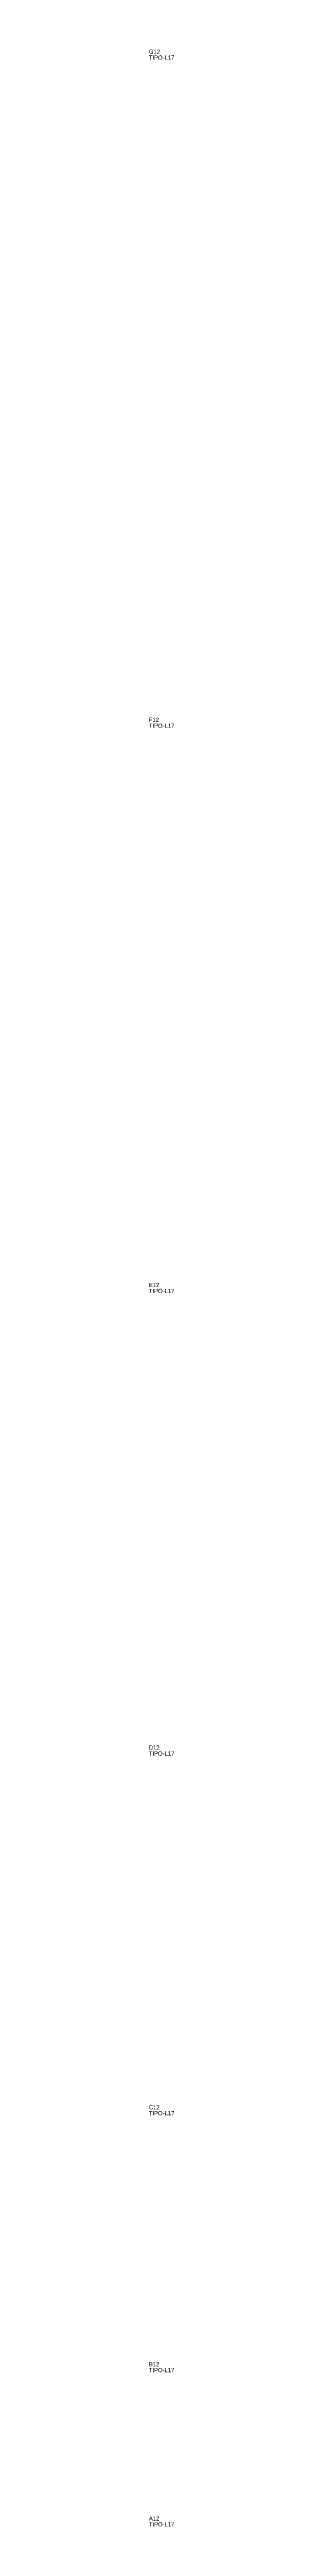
# Model space of a CAD drawing. Header units: metres. Extents: x 222 to 22273, y -746 to 2291.
# Drawn here: x 9006 to 9036, y -650 to 2291 of the extents above; entities that cross this region are included whole.
import ezdxf

# ---------------------------------------------------------------- set-up
doc = ezdxf.new("R2010")
doc.units = ezdxf.units.M
doc.layers.add('3', color=3, linetype='CONTINUOUS')
doc.layers.add('AUX00', color=7, linetype='CONTINUOUS')
doc.styles.add('STR_STANDARD', font='arial.ttf')

msp = doc.modelspace()

# ---------------------------------------------------------------- texts
at = {"layer": '3', "style": 'STR_STANDARD'}
for s, p in [('G12', (9006.2, 2285.5)), ('G12', (9006.2, 2285.5)), ('F12', (9006.2, 1492.5)), ('F12', (9006.2, 1492.5)), ('E12', (9006.2, 821.5)), ('E12', (9006.2, 821.5)), ('D12', (9006.2, 272.5)), ('D12', (9006.2, 272.5)), ('C12', (9006.2, -154.5)), ('C12', (9006.2, -154.5)), ('B12', (9006.2, -459.5)), ('B12', (9006.2, -459.5)), ('A12', (9006.2, -642.5)), ('A12', (9006.2, -642.5))]:
    msp.add_text(s, height=5, dxfattribs=at).set_placement(p)
at = {"layer": 'AUX00', "style": 'STR_STANDARD'}
for p in [(9006.2, 2278.5), (9006.2, 2278.5), (9006.2, 1485.5), (9006.2, 1485.5), (9006.2, 814.5), (9006.2, 814.5), (9006.2, 265.5), (9006.2, 265.5), (9006.2, -161.5), (9006.2, -161.5), (9006.2, -466.5), (9006.2, -466.5), (9006.2, -649.5), (9006.2, -649.5)]:
    msp.add_text('TIPO-L17', height=5, dxfattribs=at).set_placement(p)

doc.saveas('drawing.dxf')
